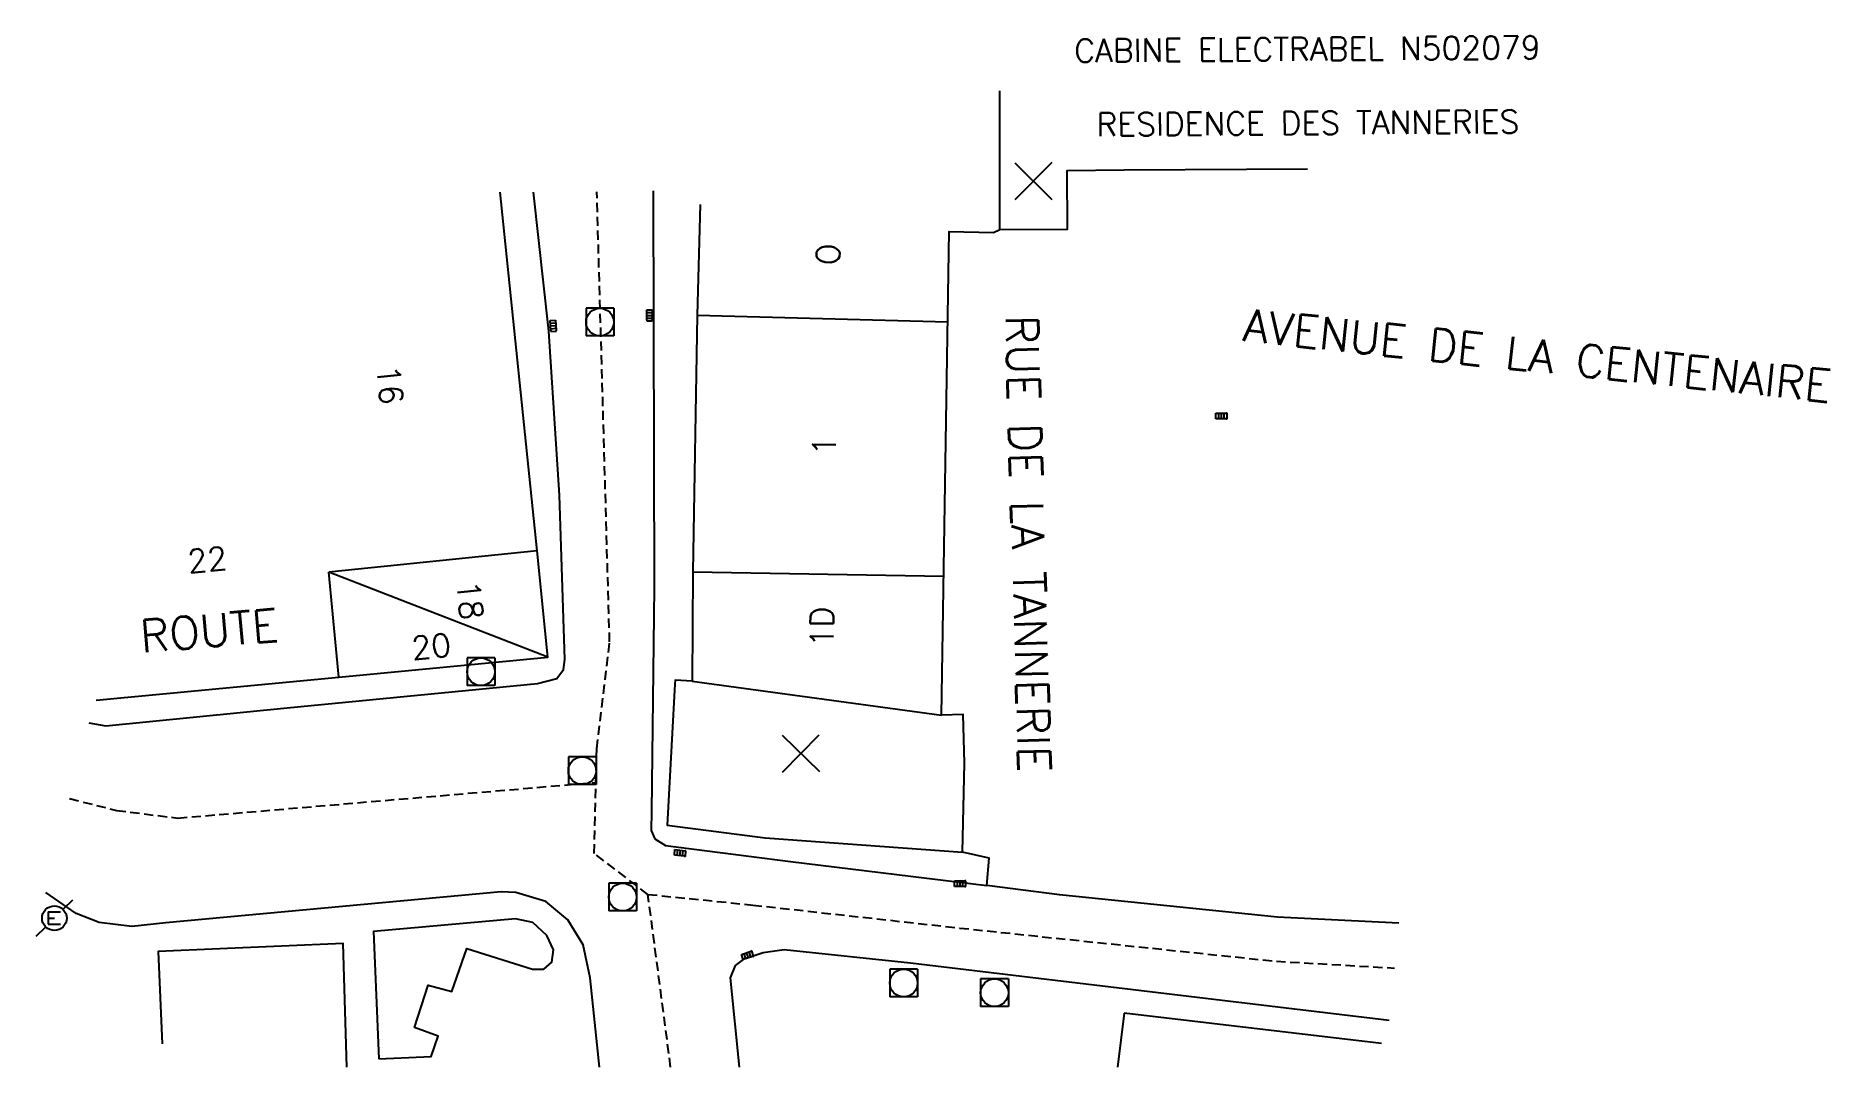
# Model space of a CAD drawing. Header units: millimetres. Extents: x 267288 to 267989, y 125000 to 125364.
# Drawn here: x 267891.9 to 267988.9, y 125000 to 125055.8 of the extents above; entities that cross this region are included whole.
import ezdxf
from ezdxf.enums import TextEntityAlignment as Align

# ---------------------------------------------------------------- set-up
doc = ezdxf.new("R2010")
doc.units = ezdxf.units.MM
doc.linetypes.add('DASHED', pattern=[0.75, 0.5, -0.25])
doc.layers.get('0').update_dxf_attribs({"linetype": 'CONTINUOUS'})
for name, color, linetype in [('W0001', 6, 'DASHED'), ('W0008', 7, 'CONTINUOUS'), ('W0100', 7, 'CONTINUOUS'), ('W0400', 7, 'CONTINUOUS'), ('W0420', 7, 'CONTINUOUS'), ('W0471', 7, 'CONTINUOUS'), ('W0984', 7, 'CONTINUOUS'), ('W0989', 7, 'CONTINUOUS'), ('W0991', 7, 'CONTINUOUS'), ('W1102', 7, 'CONTINUOUS')]:
    doc.layers.add(name, color=color, linetype=linetype)
doc.styles.get("Standard").update_dxf_attribs({"font": 'romans.shx', "width": 0.85})

msp = doc.modelspace()

# ---------------------------------------------------------------- texts
at = {"layer": 'W0984'}
for s, p in [('CABINE ELECTRABEL N502079', (267960.663, 125055.075)), ('RESIDENCE DES TANNERIES', (267960.691, 125051.074))]:
    msp.add_text(s, height=1.25, rotation=0.40624, dxfattribs=at).set_placement(p, align=Align.MIDDLE)
at = {"layer": 'W0989'}
for s, rotation, p in [('RUE DE LA TANNERIE', 271.62603, (267945.554, 125028.32)), ('AVENUE DE LA CENTENAIRE', 354.01153, (267973.114, 125038.495)), ('ROUTE', 4.87826, (267901.245, 125023.611))]:
    msp.add_text(s, height=1.75, rotation=rotation, dxfattribs=at).set_placement(p, align=Align.MIDDLE)
at = {"layer": 'W0991'}
for s, rotation, p in [('O', 88.46029, (267934.731, 125043.965)), ('16', 275.84447, (267911.02, 125036.909)), ('1', 89.02163, (267934.52, 125033.618)), ('22', 5.45915, (267901.132, 125027.448)), ('18', 275.8469, (267915.351, 125025.264)), ('1D', 89.76753, (267934.391, 125023.812)), ('20', 5.45851, (267913.25, 125022.755))]:
    msp.add_text(s, height=1.25, rotation=rotation, dxfattribs=at).set_placement(p, align=Align.MIDDLE)

# ---------------------------------------------------------------- blocks, each defined once
blk = doc.blocks.new('T400')
for p, q in [((-0.15, 0.3), (0.15, 0.3)), ((-0.15, -0.25), (-0.15, 0.3)), ((-0.15, 0.15), (0.15, 0.15)), ((-0.15, 0), (0.15, 0)), ((0.15, 0.3), (0.15, -0.25)), ((-0.15, -0.15), (0.15, -0.15)), ((-0.15, -0.25), (-0.15, -0.3)), ((-0.15, -0.3), (0.15, -0.3)), ((0.15, -0.3), (0.15, -0.25))]:
    blk.add_line(p, q)
blk = doc.blocks.new('T420')
for p, q in [((0.75, 0.75), (-0.75, 0.75)), ((-0.75, 0.75), (-0.75, -0.75)), ((0.75, 0.75), (0.75, -0.75)), ((0.75, -0.75), (-0.75, -0.75))]:
    blk.add_line(p, q)
blk.add_ellipse((0, 0), major_axis=(-0.53, 0.53), ratio=1, start_param=3.926991, end_param=10.210176)
blk = doc.blocks.new('T471')
for p, q in [((0.500001, 0.500001), (1.000002, 1.000002)), ((-0.333334, 0.333334), (-0.333334, -0.333334)), ((-0.333334, 0.333334), (0.333334, 0.333334)), ((-0.333334, 0), (0, 0)), ((-0.500001, -0.500001), (-1.000002, -1.000002)), ((-0.333334, -0.333334), (0.333334, -0.333334))]:
    blk.add_line(p, q)
blk.add_ellipse((0, 0), major_axis=(0.471405, 0.471405), ratio=1, start_param=5.497787144, end_param=11.780972451)
blk = doc.blocks.new('t991o')
at = {"color": 0, "linetype": 'Continuous'}
for p, q in [((-1, 1), (1, -1)), ((-1, -1), (1, 1))]:
    blk.add_line(p, q, dxfattribs=at)

# ---------------------------------------------------------------- linework, layer by layer
at = {"layer": 'W0001'}
for points in [[(267926.21, 125000), (267924.98, 125009.344), (267922.078, 125011.555), (267922.216, 125017.222), (267922.907, 125023.014), (267922.216, 125047.356)], [(267893.691, 125014.522), (267896.23, 125013.886), (267899.547, 125013.471), (267922.172, 125015.402)], [(267924.98, 125009.344), (267930.648, 125008.769), (267941.844, 125007.524), (267958.984, 125005.726), (267965.367, 125005.357)]]:
    msp.add_lwpolyline(points, dxfattribs=at)
at = {"layer": 'W0008'}
for points in [[(267894.733, 125018.63), (267895.641, 125018.455), (267905.453, 125019.429), (267919.002, 125020.752), (267920.053, 125021.019), (267920.409, 125021.507), (267920.486, 125022.051), (267920.197, 125030.939), (267919.617, 125039.821), (267918.792, 125047.323)], [(267925.264, 125047.397), (267925.321, 125025.925), (267925.179, 125013.843), (267925.149, 125012.803), (267925.348, 125012.355), (267925.929, 125011.99), (267932.696, 125011.119), (267943.314, 125009.832), (267943.452, 125011.307), (267941.992, 125011.627)], [(267922.351, 125000), (267921.846, 125004.831), (267921.467, 125006.606), (267920.649, 125007.967), (267919.457, 125008.965), (267917.836, 125009.452), (267917.047, 125009.488), (267898.895, 125007.801), (267897.052, 125007.599), (267895.29, 125007.817), (267894.037, 125008.31), (267892.401, 125009.439)], [(267965.607, 125007.789), (267959.052, 125008.107), (267947.254, 125009.323), (267943.314, 125009.832)], [(267910.414, 125000.441), (267913.258, 125000.566), (267913.631, 125001.665), (267912.341, 125002.135), (267913.088, 125004.435), (267914.361, 125004.086), (267915.18, 125006.41), (267918.735, 125005.306), (267919.355, 125005.298), (267919.781, 125005.672), (267919.863, 125006.35), (267919.517, 125007.12), (267918.748, 125007.818), (267917.812, 125008.026), (267910.134, 125007.333), (267910.414, 125000.441)], [(267965.086, 125002.514), (267939.187, 125005.622), (267932.346, 125006.342), (267931.207, 125006.182), (267930.134, 125005.824), (267929.694, 125005.488), (267929.428, 125004.83), (267929.922, 125000)]]:
    msp.add_lwpolyline(points, dxfattribs=at)
at = {"layer": 'W0100'}
for points in [[(267940.865, 125019.039), (267941.287, 125045.208), (267943.669, 125045.144), (267944.018, 125045.305), (267947.685, 125045.331), (267947.663, 125048.511), (267950.748, 125048.531), (267960.668, 125048.588)], [(267895.122, 125019.843), (267908.264, 125021.099), (267919.566, 125022.179), (267918.978, 125027.921), (267916.992, 125047.323)], [(267927.801, 125046.661), (267927.64, 125040.676), (267927.403, 125026.798), (267927.379, 125020.883)], [(267927.379, 125020.883), (267926.462, 125020.934), (267926.443, 125020.721), (267926.023, 125013.092), (267931.332, 125012.407), (267941.992, 125011.627)], [(267941.992, 125011.627), (267942.108, 125016.439), (267942.031, 125019.073), (267940.865, 125019.039)], [(267908.68, 125000), (267908.491, 125006.694), (267898.482, 125006.248), (267898.704, 125001.253)], [(267964.676, 125001.28), (267950.739, 125002.924)]]:
    msp.add_lwpolyline(points, dxfattribs=at)
at = {"layer": 'W1102'}
for p, q in [((267944.018, 125045.305), (267944.019, 125052.81)), ((267927.64, 125040.676), (267941.208, 125040.311)), ((267918.978, 125027.921), (267907.722, 125026.769)), ((267908.264, 125021.099), (267907.722, 125026.769)), ((267919.566, 125022.179), (267907.722, 125026.769)), ((267927.403, 125026.798), (267940.986, 125026.566)), ((267927.379, 125020.883), (267940.865, 125019.039)), ((267950.739, 125002.924), (267950.394, 125000))]:
    msp.add_line(p, q, dxfattribs=at)

# ---------------------------------------------------------------- block references
at = {"layer": 'W0400'}
for p, rotation in [((267919.854, 125040.105), 4.279662195930062), ((267925.065, 125040.665), 0.5391717070947966), ((267956.016, 125035.228), 90), ((267926.724, 125011.584), 83.73919061123358), ((267941.872, 125009.918), 90), ((267930.368, 125006.049), 107.7985056939463)]:
    msp.add_blockref('T400', p, dxfattribs=dict(at, rotation=rotation))
at = {"layer": 'W0420'}
for p in [(267922.38, 125040.302), (267915.944, 125021.386), (267921.424, 125016.036), (267923.61, 125009.196), (267938.821, 125004.548), (267943.732, 125004.022)]:
    msp.add_blockref('T420', p, dxfattribs=at)
at = {"layer": 'W0471'}
msp.add_blockref('T471', (267892.864, 125008.058), dxfattribs=at)
at = {"layer": 'W0991'}
for p, rotation in [((267945.833, 125047.931), 270.416609500729), ((267933.247, 125016.973), 0.5472911995610108)]:
    msp.add_blockref('t991o', p, dxfattribs=dict(at, rotation=rotation))

msp.set_redraw_order([(e.dxf.handle, doc.entitydb.next_handle()) for e in msp.query("TEXT MTEXT ATTDEF DIMENSION ARC_DIMENSION")])  # texts and dimensions are drawn at this point

doc.saveas('drawing.dxf')
